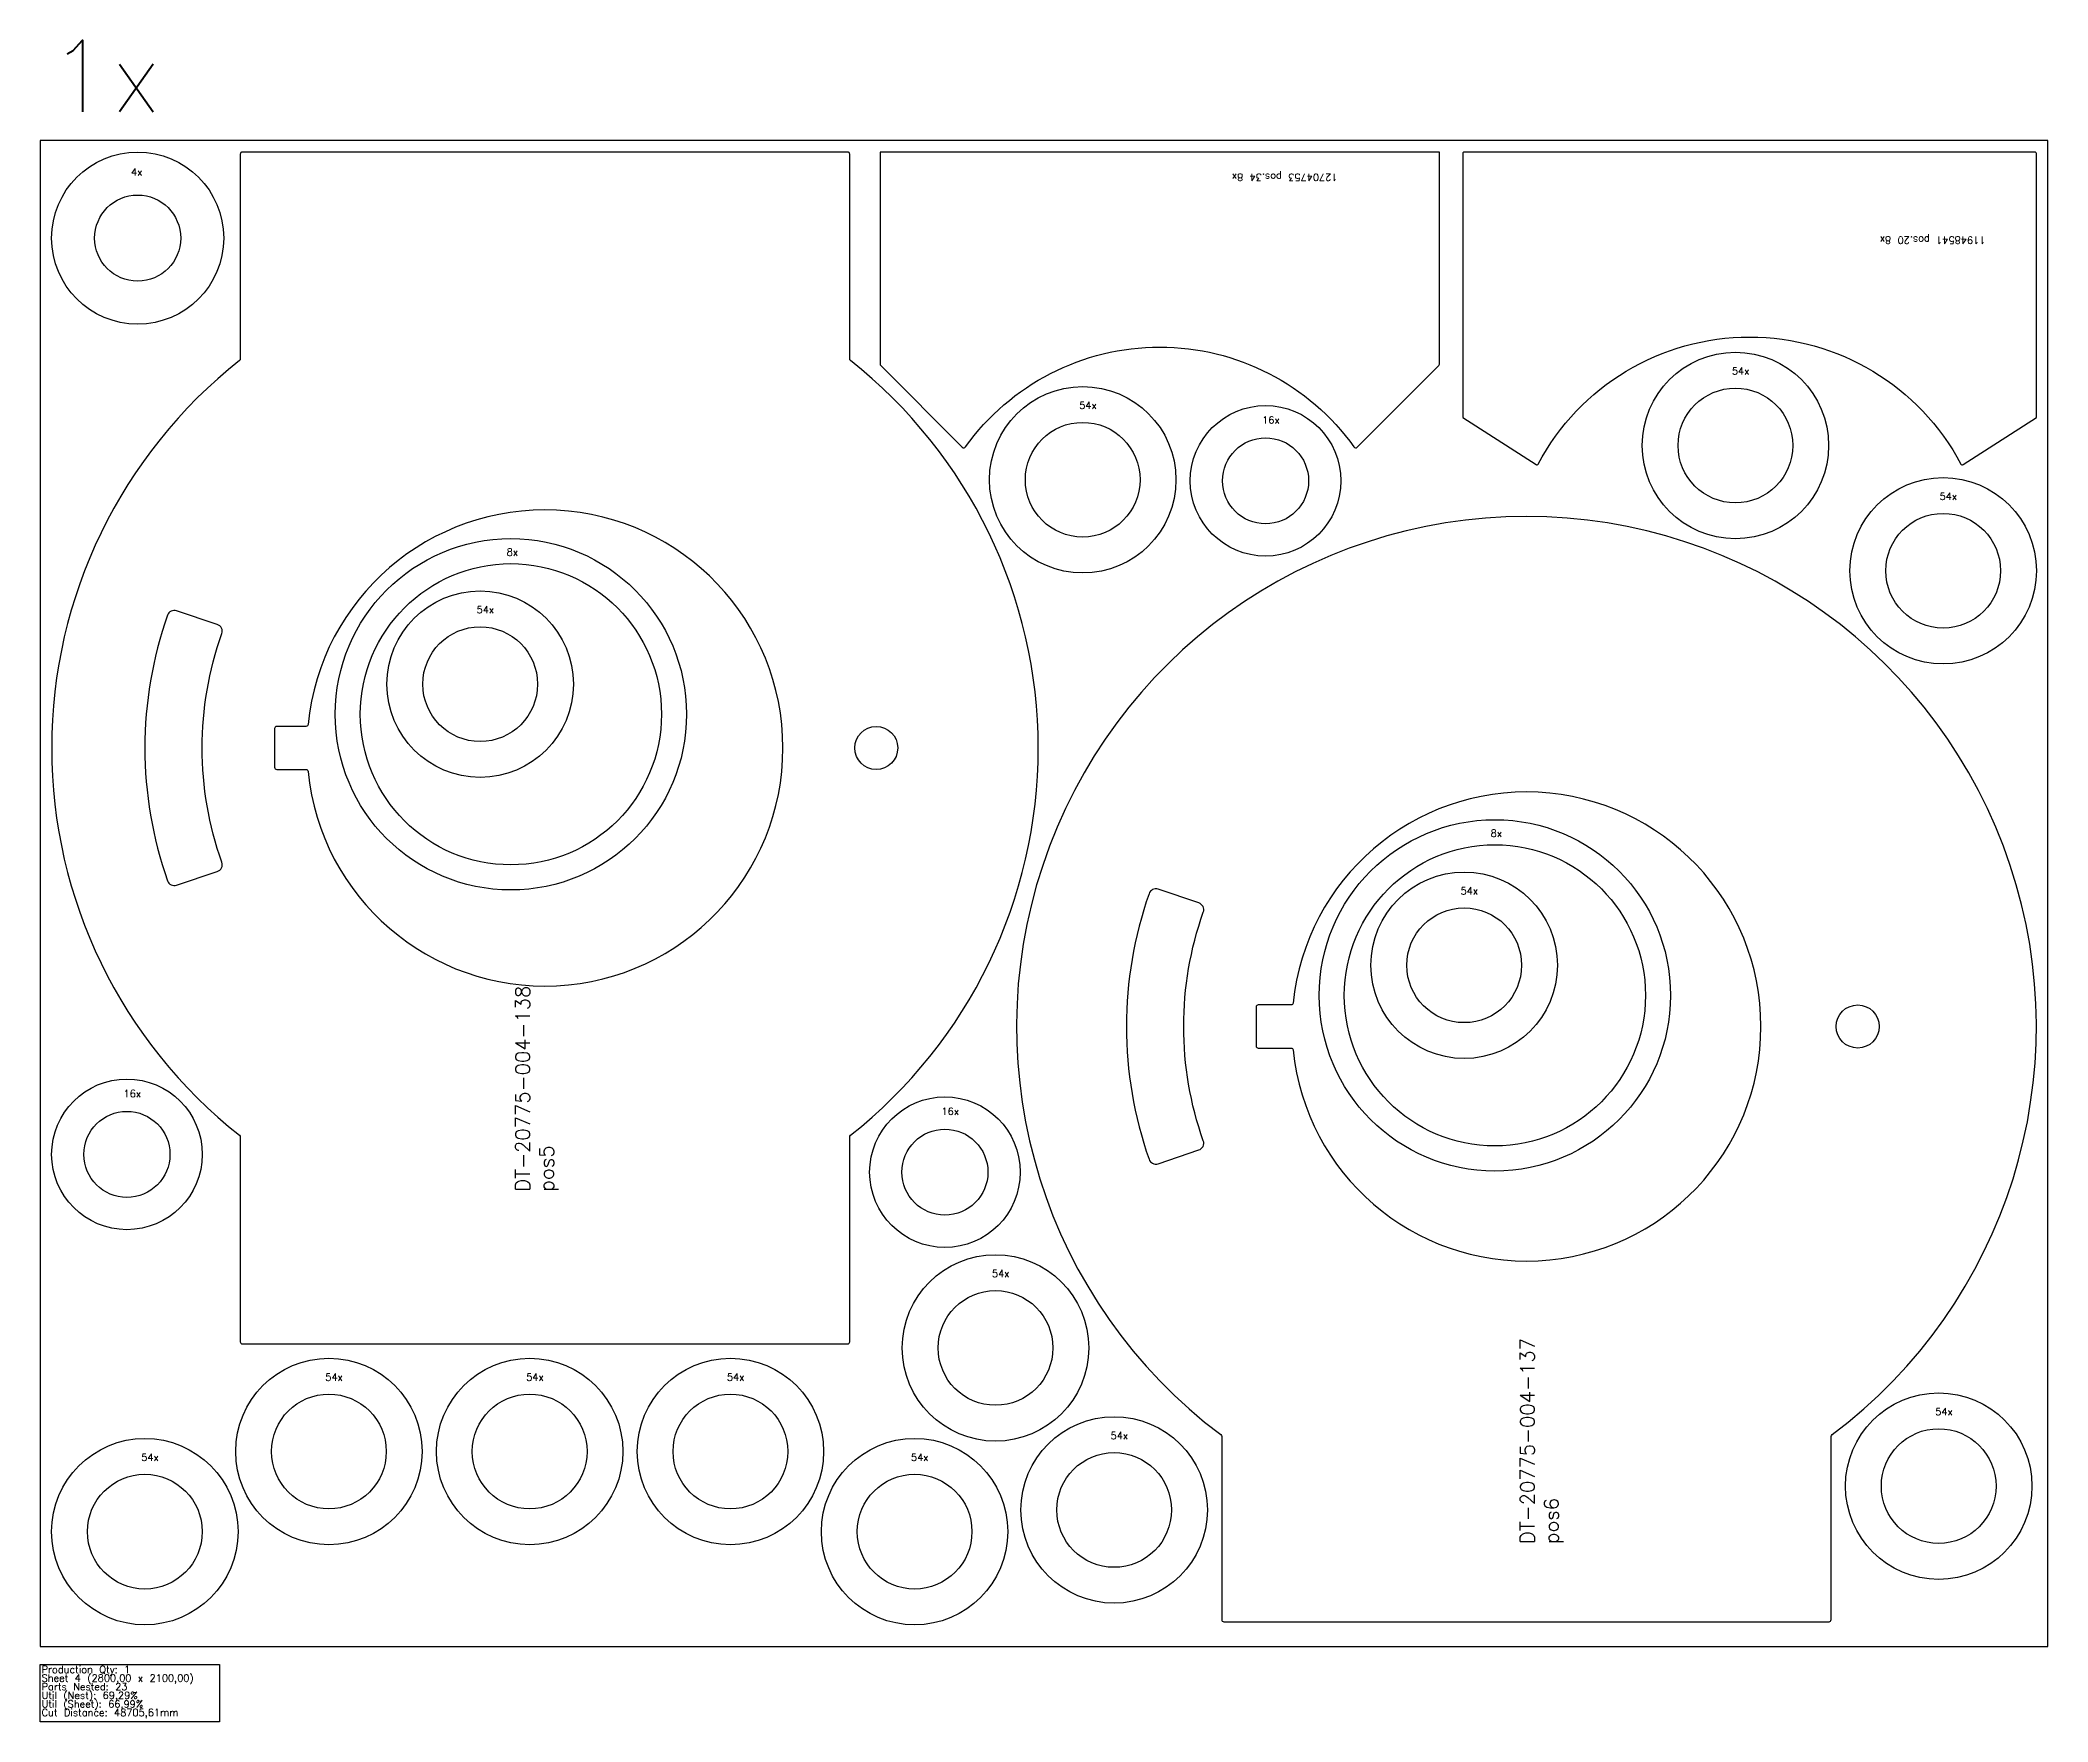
# Model space of a CAD drawing. Header units: millimetres. Extents: x 0 to 17500, y -105 to 2240.
# Drawn here: x 8820 to 11620, y -105 to 2240 of the extents above; entities that cross this region are included whole.
import ezdxf

# ---------------------------------------------------------------- set-up
doc = ezdxf.new("R2010")
doc.units = ezdxf.units.MM
for name, color, linetype in [('--NestedParts--', 7, 'Continuous'), ('sheet', 24, 'Continuous'), ('Stats', 7, 'Continuous'), ('Texto', 7, 'Continuous')]:
    doc.layers.add(name, color=color, linetype=linetype)
doc.styles.get("Standard").update_dxf_attribs({"font": 'txt.shx'})

msp = doc.modelspace()

# ---------------------------------------------------------------- texts
at = {"insert": (8831.9, 2240), "char_height": 100, "attachment_point": 1}
msp.add_mtext_dynamic_manual_height_columns('1x', width=785.523, gutter_width=1, heights=[0], dxfattribs=at)
at = {"layer": 'Stats', "color": 60}
for s, p in [('Production Qty: 1', (8822, -37)), ('Sheet 4 (2800,00 x 2100,00)', (8822, -49)), ('Parts Nested: 23', (8822, -61)), ('Util (Nest): 69,29%', (8822, -73)), ('Util (Sheet): 66,99%', (8822, -85)), ('Cut Distance: 48705,61mm', (8822, -97))]:
    msp.add_text(s, height=10, dxfattribs=at).set_placement(p)
at = {"layer": 'Texto', "color": 3, "char_height": 10, "width": 20.786, "attachment_point": 1}
for s, insert in [('4x ', (8946.8, 2061.1)), ('54x ', (11179.3, 1783.6)), ('54x ', (10269, 1735.8)), ('16x ', (10524.3, 1715.3)), ('54x ', (11469, 1608.9)), ('8x ', (9470.7, 1531.1)), ('54x ', (9428.7, 1450.8)), ('8x ', (10843, 1139.1)), ('54x ', (10801, 1058.8)), ('16x ', (8936.4, 776.1)), ('16x ', (10077.1, 751.3)), ('54x ', (10147.4, 525.2)), ('54x ', (9217.8, 380.7)), ('54x ', (9497.8, 380.7)), ('54x ', (9777.8, 380.7)), ('54x ', (11462.9, 332.5)), ('54x ', (10312.9, 299.2)), ('54x ', (8961, 268.9)), ('54x ', (10034.5, 268.9))]:
    msp.add_mtext(s, dxfattribs=dict(at, insert=insert))
at = {"layer": 'Texto', "color": 3}
for s, insert, char_height, width, attachment_point, rotation in [('12704753 pos.34 8x', (10482, 2043.8), 10, 431.076, 3, 180), ('11948541 pos.20 8x', (11532.9, 1956), 10, 310.187, 1, 180), ('DT-20775-004-138\\Ppos5', (9483, 634.4), 20, 669.399, 1, 90), ('DT-20775-004-137\\Ppos6', (10884.3, 142.9), 20, 669.399, 1, 90)]:
    msp.add_mtext(s, dxfattribs=dict(at, insert=insert, char_height=char_height, width=width, attachment_point=attachment_point, rotation=rotation))

# ---------------------------------------------------------------- linework, layer by layer
at = {"layer": '--NestedParts--', "color": 7}
for points in [[(9946, 422, 0.414214), (9949, 425), (9949, 710.5, -0.22962), (9950.1, 712.9, 0.4848), (9950.1, 1793.1, -0.22962), (9949, 1795.5), (9949, 2081, 0.414214), (9946, 2084), (9102, 2084, 0.414214), (9099, 2081), (9099, 1795.5, -0.22962), (9097.9, 1793.1, 0.4848), (9097.9, 712.9, -0.22962), (9099, 710.5), (9099, 425, 0.414214), (9102, 422)], [(9991.4, 2084), (9991.4, 1788.2, 0.198912), (9992.3, 1786.1), (10106.1, 1672.4, 0.463221), (10110.6, 1672.8, -0.514131), (10652.3, 1672.8, 0.463221), (10656.8, 1672.4), (10770.6, 1786.1, 0.198912), (10771.4, 1788.2), (10771.4, 2084)], [(11604, 1714), (11604, 2082, 0.414214), (11602, 2084), (10806, 2084, 0.414214), (10804, 2082), (10804, 1714), (10906.3, 1648.2, 0.438615), (10909.1, 1648.9, -0.600588), (11498.8, 1648.9, 0.438615), (11501.7, 1648.2)], [(9193.6, 1285.7, -0.385601), (9190.6, 1283), (9150, 1283, 0.414214), (9147, 1280), (9147, 1226, 0.414214), (9150, 1223), (9190.6, 1223, -0.385601), (9193.6, 1220.3, 20.253657)], [(10467.8, 293.1), (10467.8, 37.6, 0.414214), (10470.8, 34.6), (11314.8, 34.6, 0.414214), (11317.8, 37.6), (11317.8, 293.1, -0.236253), (11319.1, 295.5, 3.003504), (10466.6, 295.5, -0.236253)], [(8997.6, 1067.9, 0.409743), (9010.2, 1061.7), (9067.1, 1080.8, 0.419251), (9073.4, 1093.6, -0.171685), (9073.4, 1412.4, 0.419251), (9067.1, 1425.2), (9010.2, 1444.3, 0.409743), (8997.6, 1438.1, 0.170717)], [(10564.5, 894.6), (10518.8, 894.6, 0.414214), (10515.8, 891.6), (10515.8, 837.6, 0.414214), (10518.8, 834.6), (10564.5, 834.6, -0.38517), (10567.5, 831.9, 19.949874), (10567.5, 897.3, -0.38517)], [(10366.5, 1049.8, 0.170717), (10366.5, 679.5, 0.409743), (10379.1, 673.3), (10436, 692.4, 0.419251), (10442.2, 705.2, -0.171685), (10442.2, 1024.1, 0.419251), (10436, 1036.9), (10379.1, 1055.9, 0.409743)]]:
    msp.add_lwpolyline(points, format="xyb", close=True, dxfattribs=at)
for centre, radius in [((8956, 1964), 120), ((8956, 1964), 60), ((11184.3, 1674.8), 130), ((10274, 1627), 130), ((11184.3, 1674.8), 80), ((10529, 1625.5), 105), ((10274, 1627), 80), ((10529, 1625.5), 60), ((11474, 1500.1), 130), ((11474, 1500.1), 80), ((9476.5, 1300), 245), ((9476.5, 1300), 210), ((9433.7, 1342), 130), ((9433.7, 1342), 80), ((9986, 1253), 30), ((10848.8, 908), 245), ((10848.8, 908), 210), ((10806, 950), 130), ((10806, 950), 80), ((11354.8, 864.6), 30), ((8941, 686.3), 105), ((10081.8, 661.5), 105), ((8941, 686.3), 60), ((10081.8, 661.5), 60), ((10152.4, 416.4), 130), ((10152.4, 416.4), 80), ((9222.7, 272), 130), ((9502.7, 272), 130), ((9782.7, 272), 130), ((9222.7, 272), 80), ((9502.7, 272), 80), ((9782.7, 272), 80), ((11467.8, 223.7), 130), ((10317.8, 190.5), 130), ((8966, 160.2), 130), ((10039.5, 160.2), 130), ((11467.8, 223.7), 80), ((10317.8, 190.5), 80), ((8966, 160.2), 80), ((10039.5, 160.2), 80)]:
    msp.add_circle(centre, radius, dxfattribs=at)
at = {"layer": 'sheet', "color": 7}
msp.add_lwpolyline([(8820, 0), (11620, 0), (11620, 2100), (8820, 2100)], close=True, dxfattribs=at)
at = {"layer": 'Stats', "color": 151}
msp.add_lwpolyline([(8820, -25), (9070, -25), (9070, -105), (8820, -105), (8820, -25)], close=True, dxfattribs=at)

msp.set_redraw_order([(e.dxf.handle, doc.entitydb.next_handle()) for e in msp.query("TEXT MTEXT ATTDEF DIMENSION ARC_DIMENSION")])  # texts and dimensions are drawn at this point

doc.saveas('drawing.dxf')
